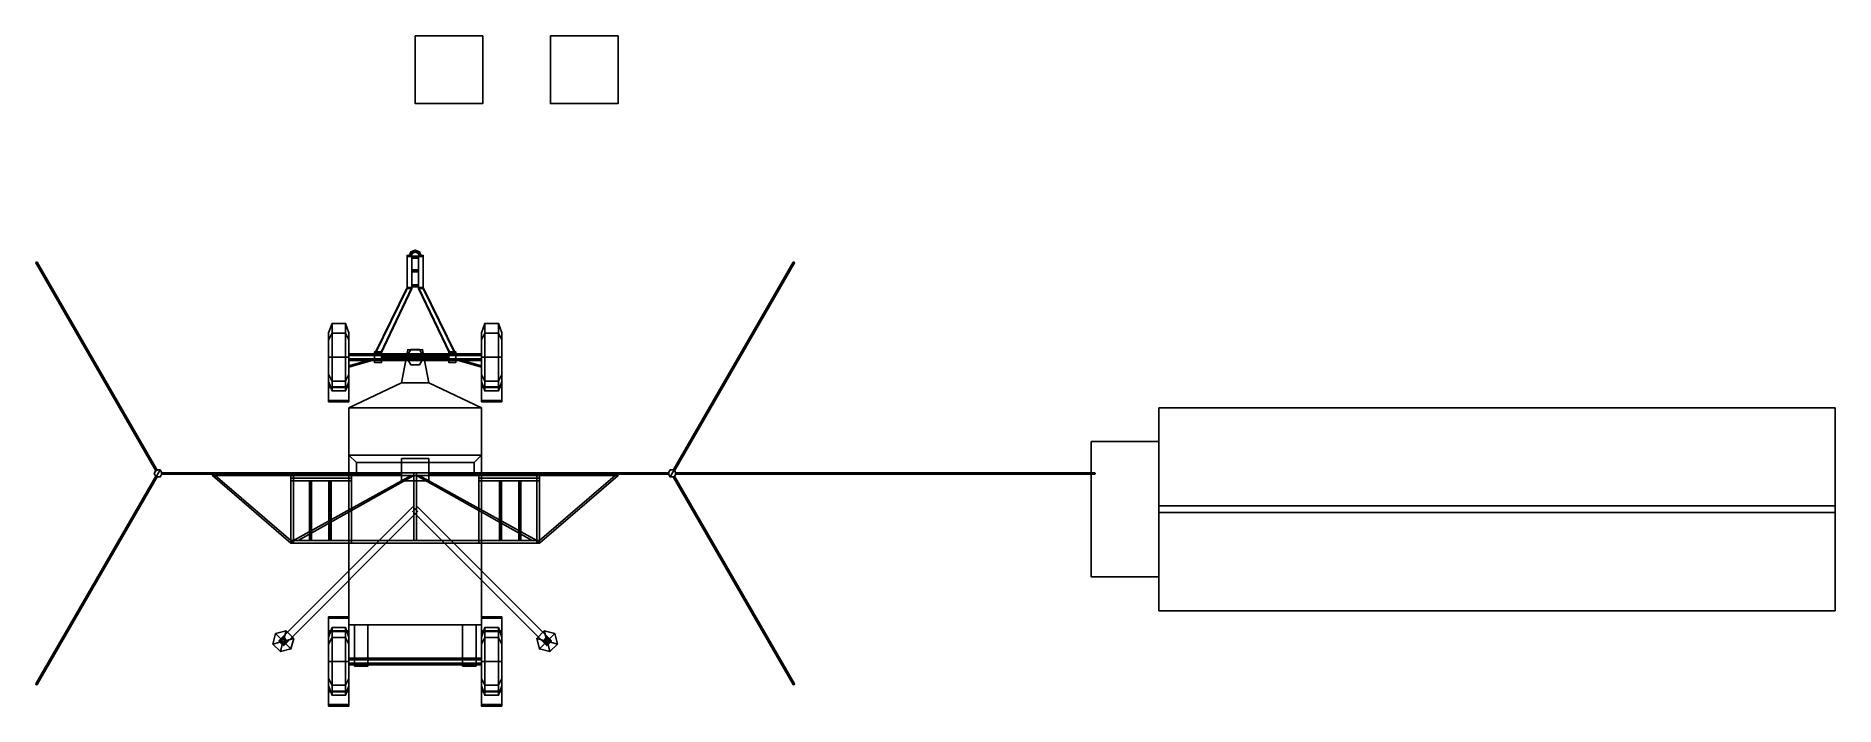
# Model space of a CAD drawing. Header units: millimetres. Extents: x -5.6 to 21, y -2.9 to 7.
import ezdxf

# ---------------------------------------------------------------- set-up
doc = ezdxf.new("R2010")
doc.units = ezdxf.units.MM
doc.layers.add('radar', color=5, linetype='Continuous')
doc.layers.add('wheels', color=2, linetype='Continuous')

msp = doc.modelspace()

# ---------------------------------------------------------------- linework, layer by layer
for points in [[(1, 7, 1), (1, 7), (0, 7), (0, 7, 1)], [(1, 7), (1, 6), (0, 6), (0, 7)], [(0, 7), (0, 6), (0, 6, 1), (0, 7, 1)], [(0, 7, 1), (0, 6, 1), (1, 6, 1), (1, 7, 1)], [(1, 6, 1), (1, 6), (1, 7), (1, 7, 1)], [(3, 7), (3, 6), (2, 6), (2, 7)], [(2, 7), (2, 6), (3, 6), (3, 7)], [(0, 6, 1), (0, 6), (1, 6), (1, 6, 1)], [(-0.12, 3.755, 0.128), (-0.12, 3.282, 0.255), (-0.05, 3.282, 0.255), (-0.05, 3.755, 0.128)], [(-0.05, 3.755, 0.128), (-0.05, 3.739, 0.07), (-0.12, 3.739, 0.07), (-0.12, 3.755, 0.128)], [(-0.12, 3.739, 0.07), (-0.12, 3.266, 0.197), (-0.12, 3.282, 0.255), (-0.12, 3.755, 0.128)], [(-0.05, 3.739, 0.07), (-0.05, 3.266, 0.197), (-0.12, 3.266, 0.197), (-0.12, 3.739, 0.07)], [(-0.09, 3.747, 0.099), (-0.075, 3.751, 0.113), (-0.053, 3.802, 0.1), (-0.064, 3.809, 0.082)], [(-0.075, 3.743, 0.084), (-0.09, 3.747, 0.099), (-0.064, 3.809, 0.082), (-0.053, 3.795, 0.071)], [(-0.075, 3.751, 0.113), (-0.06, 3.747, 0.099), (-0.042, 3.788, 0.088), (-0.053, 3.802, 0.1)], [(-0.06, 3.747, 0.099), (-0.075, 3.743, 0.084), (-0.053, 3.795, 0.071), (-0.042, 3.788, 0.088)], [(-0.064, 3.809, 0.082), (-0.053, 3.802, 0.1), (0, 3.824, 0.094), (0, 3.834, 0.076)], [(-0.053, 3.795, 0.071), (-0.064, 3.809, 0.082), (0, 3.834, 0.076), (0, 3.816, 0.065)], [(-0.053, 3.802, 0.1), (-0.042, 3.788, 0.088), (0, 3.805, 0.083), (0, 3.824, 0.094)], [(-0.042, 3.788, 0.088), (-0.053, 3.795, 0.071), (0, 3.816, 0.065), (0, 3.805, 0.083)], [(-0.05, 3.282, 0.255), (-0.05, 3.266, 0.197), (-0.05, 3.739, 0.07), (-0.05, 3.755, 0.128)], [(0.05, 3.732, 0.118), (0.05, 3.742, 0.1), (-0.05, 3.742, 0.1), (-0.05, 3.732, 0.118)], [(0.05, 3.742, 0.1), (0.05, 3.724, 0.09), (-0.05, 3.724, 0.09), (-0.05, 3.742, 0.1)], [(0.05, 3.713, 0.108), (0.05, 3.732, 0.118), (-0.05, 3.732, 0.118), (-0.05, 3.713, 0.108)], [(0, 3.834, 0.076), (0, 3.824, 0.094), (0.053, 3.802, 0.1), (0.064, 3.809, 0.082)], [(0, 3.816, 0.065), (0, 3.834, 0.076), (0.064, 3.809, 0.082), (0.053, 3.795, 0.071)], [(0, 3.824, 0.094), (0, 3.805, 0.083), (0.042, 3.788, 0.088), (0.053, 3.802, 0.1)], [(0, 3.805, 0.083), (0, 3.816, 0.065), (0.053, 3.795, 0.071), (0.042, 3.788, 0.088)], [(0.053, 3.802, 0.1), (0.042, 3.788, 0.088), (0.06, 3.747, 0.099), (0.075, 3.751, 0.113)], [(0.042, 3.788, 0.088), (0.053, 3.795, 0.071), (0.075, 3.743, 0.084), (0.06, 3.747, 0.099)], [(0.05, 3.755, 0.128), (0.05, 3.282, 0.255), (0.12, 3.282, 0.255), (0.12, 3.755, 0.128)], [(0.12, 3.755, 0.128), (0.12, 3.739, 0.07), (0.05, 3.739, 0.07), (0.05, 3.755, 0.128)], [(0.05, 3.739, 0.07), (0.05, 3.266, 0.197), (0.05, 3.282, 0.255), (0.05, 3.755, 0.128)], [(0.12, 3.739, 0.07), (0.12, 3.266, 0.197), (0.05, 3.266, 0.197), (0.05, 3.739, 0.07)], [(0.064, 3.809, 0.082), (0.053, 3.802, 0.1), (0.075, 3.751, 0.113), (0.09, 3.747, 0.099)], [(0.053, 3.795, 0.071), (0.064, 3.809, 0.082), (0.09, 3.747, 0.099), (0.075, 3.743, 0.084)], [(0.12, 3.282, 0.255), (0.12, 3.266, 0.197), (0.12, 3.739, 0.07), (0.12, 3.755, 0.128)], [(-3.834, 0.568, 5.49), (-3.825, 0.573, 5.5), (-5.605, 3.656), (-5.609, 3.643)], [(-3.825, 0.573, 5.48), (-3.834, 0.568, 5.49), (-5.609, 3.643), (-5.595, 3.639)], [(-3.825, 0.573, 5.5), (-3.816, 0.578, 5.49), (-5.591, 3.653), (-5.605, 3.656)], [(-3.816, 0.578, 5.49), (-3.825, 0.573, 5.48), (-5.595, 3.639), (-5.591, 3.653)], [(0.05, 3.724, 0.09), (0.05, 3.713, 0.108), (-0.05, 3.713, 0.108), (-0.05, 3.724, 0.09)], [(0.05, 3.529, 0.173), (0.05, 3.54, 0.154), (-0.05, 3.54, 0.154), (-0.05, 3.529, 0.173)], [(0.05, 3.54, 0.154), (0.05, 3.521, 0.144), (-0.05, 3.521, 0.144), (-0.05, 3.54, 0.154)], [(0.05, 3.511, 0.162), (0.05, 3.529, 0.173), (-0.05, 3.529, 0.173), (-0.05, 3.511, 0.162)], [(0.05, 3.521, 0.144), (0.05, 3.511, 0.162), (-0.05, 3.511, 0.162), (-0.05, 3.521, 0.144)], [(3.816, 0.578, 5.49), (3.825, 0.573, 5.5), (5.605, 3.656), (5.591, 3.653)], [(3.825, 0.573, 5.48), (3.816, 0.578, 5.49), (5.591, 3.653), (5.595, 3.639)], [(3.825, 0.573, 5.5), (3.834, 0.568, 5.49), (5.609, 3.643), (5.605, 3.656)], [(3.834, 0.568, 5.49), (3.825, 0.573, 5.48), (5.595, 3.639), (5.609, 3.643)], [(-0.12, 3.266, 0.197), (-0.59, 2.3, 0.455), (-0.59, 2.316, 0.513), (-0.12, 3.282, 0.255)], [(-0.12, 3.282, 0.255), (-0.59, 2.316, 0.513), (-0.51, 2.316, 0.513), (-0.05, 3.282, 0.255)], [(-0.05, 3.266, 0.197), (-0.51, 2.3, 0.455), (-0.59, 2.3, 0.455), (-0.12, 3.266, 0.197)], [(-0.51, 2.316, 0.513), (-0.51, 2.3, 0.455), (-0.05, 3.266, 0.197), (-0.05, 3.282, 0.255)], [(0.05, 3.307, 0.232), (0.05, 3.317, 0.214), (-0.05, 3.317, 0.214), (-0.05, 3.307, 0.232)], [(0.05, 3.317, 0.214), (0.05, 3.299, 0.203), (-0.05, 3.299, 0.203), (-0.05, 3.317, 0.214)], [(0.05, 3.288, 0.222), (0.05, 3.307, 0.232), (-0.05, 3.307, 0.232), (-0.05, 3.288, 0.222)], [(0.05, 3.299, 0.203), (0.05, 3.288, 0.222), (-0.05, 3.288, 0.222), (-0.05, 3.299, 0.203)], [(0.05, 3.266, 0.197), (0.51, 2.3, 0.455), (0.51, 2.316, 0.513), (0.05, 3.282, 0.255)], [(0.05, 3.282, 0.255), (0.51, 2.316, 0.513), (0.59, 2.316, 0.513), (0.12, 3.282, 0.255)], [(0.12, 3.266, 0.197), (0.59, 2.3, 0.455), (0.51, 2.3, 0.455), (0.05, 3.266, 0.197)], [(0.59, 2.316, 0.513), (0.59, 2.3, 0.455), (0.12, 3.266, 0.197), (0.12, 3.282, 0.255)], [(-0.98, 2.25, 1.05), (-0.98, 1.81, 0.93), (-1.28, 1.81, 0.93), (-1.28, 2.25, 1.05)], [(-1.28, 2.25, 1.05), (-1.28, 1.81, 0.93), (-1.28, 1.8, 0.95), (-1.28, 2.25, 1.07)], [(-1.28, 2.25, 1.07), (-1.28, 1.8, 0.95), (-0.98, 1.8, 0.95), (-0.98, 2.25, 1.07)], [(-0.98, 2.25, 1.07), (-0.98, 2.25, 1.05), (-1.28, 2.25, 1.05), (-1.28, 2.25, 1.07)], [(-0.98, 1.8, 0.95), (-0.98, 1.81, 0.93), (-0.98, 2.25, 1.05), (-0.98, 2.25, 1.07)], [(-0.6, 2.219, 0.616), (-0.6, 2.231, 0.609), (-0.98, 2.12, 1.024), (-0.98, 2.108, 1.031)], [(-0.6, 2.231, 0.609), (-0.6, 2.224, 0.597), (-0.98, 2.113, 1.012), (-0.98, 2.12, 1.024)], [(-0.6, 2.224, 0.597), (-0.6, 2.212, 0.604), (-0.98, 2.101, 1.019), (-0.98, 2.113, 1.012)], [(-0.6, 2.212, 0.604), (-0.6, 2.219, 0.616), (-0.98, 2.108, 1.031), (-0.98, 2.101, 1.019)], [(-0.5, 2.29, 0.569), (-0.5, 2.33, 0.5), (-0.6, 2.33, 0.5), (-0.6, 2.29, 0.569)], [(-0.5, 2.33, 0.5), (-0.5, 2.29, 0.431), (-0.6, 2.29, 0.431), (-0.6, 2.33, 0.5)], [(-0.6, 2.21, 0.569), (-0.6, 2.29, 0.569), (-0.6, 2.33, 0.5), (-0.6, 2.17, 0.5)], [(-0.6, 2.17, 0.5), (-0.6, 2.33, 0.5), (-0.6, 2.29, 0.431), (-0.6, 2.21, 0.431)], [(-0.5, 2.29, 0.431), (-0.5, 2.21, 0.431), (-0.6, 2.21, 0.431), (-0.6, 2.29, 0.431)], [(-0.5, 2.29, 0.65), (-0.5, 2.29, 0.569), (-0.6, 2.29, 0.569), (-0.6, 2.29, 0.65)], [(-0.6, 2.29, 0.569), (-0.6, 2.21, 0.569), (-0.6, 2.21, 0.65), (-0.6, 2.29, 0.65)], [(-0.6, 2.29, 0.65), (-0.6, 2.21, 0.65), (-0.5, 2.21, 0.65), (-0.5, 2.29, 0.65)], [(-0.5, 2.17, 0.5), (-0.5, 2.21, 0.569), (-0.6, 2.21, 0.569), (-0.6, 2.17, 0.5)], [(-0.5, 2.21, 0.431), (-0.5, 2.17, 0.5), (-0.6, 2.17, 0.5), (-0.6, 2.21, 0.431)], [(-0.6, 2.21, 0.65), (-0.6, 2.21, 0.569), (-0.5, 2.21, 0.569), (-0.5, 2.21, 0.65)], [(-0.5, 2.17, 0.5), (-0.5, 2.33, 0.5), (-0.5, 2.29, 0.569), (-0.5, 2.21, 0.569)], [(-0.5, 2.21, 0.431), (-0.5, 2.29, 0.431), (-0.5, 2.33, 0.5), (-0.5, 2.17, 0.5)], [(-0.5, 2.21, 0.65), (-0.5, 2.21, 0.569), (-0.5, 2.29, 0.569), (-0.5, 2.29, 0.65)], [(0.5, 2.25, 0.64), (0.5, 2.28, 0.61), (-0.5, 2.28, 0.61), (-0.5, 2.25, 0.64)], [(0.5, 2.28, 0.61), (0.5, 2.25, 0.58), (-0.5, 2.25, 0.58), (-0.5, 2.28, 0.61)], [(0.5, 2.22, 0.61), (0.5, 2.25, 0.64), (-0.5, 2.25, 0.64), (-0.5, 2.22, 0.61)], [(0.5, 2.25, 0.58), (0.5, 2.22, 0.61), (-0.5, 2.22, 0.61), (-0.5, 2.25, 0.58)], [(-0.11, 2.36, 0.61), (-0.2, 1.87, 0.61), (-0.2, 1.87, 0.71), (-0.11, 2.36, 0.71)], [(0.11, 2.36, 0.61), (0.2, 1.87, 0.61), (-0.2, 1.87, 0.61), (-0.11, 2.36, 0.61)], [(-0.11, 2.36, 0.71), (-0.2, 1.87, 0.71), (0.2, 1.87, 0.71), (0.11, 2.36, 0.71)], [(-0.065, 2.363, 0.41), (-0.13, 2.25, 0.41), (-0.13, 2.25, 0.61), (-0.065, 2.363, 0.61)], [(0.13, 2.25, 0.41), (-0.13, 2.25, 0.41), (-0.065, 2.363, 0.41), (0.065, 2.363, 0.41)], [(0.065, 2.363, 0.61), (-0.065, 2.363, 0.61), (-0.13, 2.25, 0.61), (0.13, 2.25, 0.61)], [(-0.13, 2.25, 0.41), (-0.065, 2.137, 0.41), (-0.065, 2.137, 0.61), (-0.13, 2.25, 0.61)], [(0.065, 2.137, 0.41), (-0.065, 2.137, 0.41), (-0.13, 2.25, 0.41), (0.13, 2.25, 0.41)], [(0.13, 2.25, 0.61), (-0.13, 2.25, 0.61), (-0.065, 2.137, 0.61), (0.065, 2.137, 0.61)], [(0.11, 2.36, 0.71), (0.11, 2.36, 0.61), (-0.11, 2.36, 0.61), (-0.11, 2.36, 0.71)], [(0.065, 2.363, 0.41), (-0.065, 2.363, 0.41), (-0.065, 2.363, 0.61), (0.065, 2.363, 0.61)], [(-0.065, 2.137, 0.41), (0.065, 2.137, 0.41), (0.065, 2.137, 0.61), (-0.065, 2.137, 0.61)], [(0.13, 2.25, 0.41), (0.065, 2.363, 0.41), (0.065, 2.363, 0.61), (0.13, 2.25, 0.61)], [(0.065, 2.137, 0.41), (0.13, 2.25, 0.41), (0.13, 2.25, 0.61), (0.065, 2.137, 0.61)], [(0.2, 1.87, 0.71), (0.2, 1.87, 0.61), (0.11, 2.36, 0.61), (0.11, 2.36, 0.71)], [(0.5, 2.21, 0.569), (0.5, 2.29, 0.569), (0.5, 2.33, 0.5), (0.5, 2.17, 0.5)], [(0.6, 2.29, 0.569), (0.6, 2.33, 0.5), (0.5, 2.33, 0.5), (0.5, 2.29, 0.569)], [(0.5, 2.17, 0.5), (0.5, 2.33, 0.5), (0.5, 2.29, 0.431), (0.5, 2.21, 0.431)], [(0.6, 2.33, 0.5), (0.6, 2.29, 0.431), (0.5, 2.29, 0.431), (0.5, 2.33, 0.5)], [(0.6, 2.29, 0.431), (0.6, 2.21, 0.431), (0.5, 2.21, 0.431), (0.5, 2.29, 0.431)], [(0.6, 2.29, 0.65), (0.6, 2.29, 0.569), (0.5, 2.29, 0.569), (0.5, 2.29, 0.65)], [(0.5, 2.29, 0.569), (0.5, 2.21, 0.569), (0.5, 2.21, 0.65), (0.5, 2.29, 0.65)], [(0.5, 2.29, 0.65), (0.5, 2.21, 0.65), (0.6, 2.21, 0.65), (0.6, 2.29, 0.65)], [(0.6, 2.17, 0.5), (0.6, 2.21, 0.569), (0.5, 2.21, 0.569), (0.5, 2.17, 0.5)], [(0.6, 2.21, 0.431), (0.6, 2.17, 0.5), (0.5, 2.17, 0.5), (0.5, 2.21, 0.431)], [(0.5, 2.21, 0.65), (0.5, 2.21, 0.569), (0.6, 2.21, 0.569), (0.6, 2.21, 0.65)], [(0.6, 2.17, 0.5), (0.6, 2.33, 0.5), (0.6, 2.29, 0.569), (0.6, 2.21, 0.569)], [(0.6, 2.21, 0.431), (0.6, 2.29, 0.431), (0.6, 2.33, 0.5), (0.6, 2.17, 0.5)], [(0.6, 2.21, 0.65), (0.6, 2.21, 0.569), (0.6, 2.29, 0.569), (0.6, 2.29, 0.65)], [(0.6, 2.224, 0.597), (0.6, 2.231, 0.609), (0.98, 2.12, 1.024), (0.98, 2.113, 1.012)], [(0.6, 2.231, 0.609), (0.6, 2.219, 0.616), (0.98, 2.108, 1.031), (0.98, 2.12, 1.024)], [(0.6, 2.212, 0.604), (0.6, 2.224, 0.597), (0.98, 2.113, 1.012), (0.98, 2.101, 1.019)], [(0.6, 2.219, 0.616), (0.6, 2.212, 0.604), (0.98, 2.101, 1.019), (0.98, 2.108, 1.031)], [(0.98, 2.25, 1.07), (0.98, 1.8, 0.95), (1.28, 1.8, 0.95), (1.28, 2.25, 1.07)], [(0.98, 2.25, 1.05), (0.98, 1.81, 0.93), (0.98, 1.8, 0.95), (0.98, 2.25, 1.07)], [(1.28, 2.25, 1.07), (1.28, 2.25, 1.05), (0.98, 2.25, 1.05), (0.98, 2.25, 1.07)], [(1.28, 2.25, 1.05), (1.28, 1.81, 0.93), (0.98, 1.81, 0.93), (0.98, 2.25, 1.05)], [(1.28, 1.8, 0.95), (1.28, 1.81, 0.93), (1.28, 2.25, 1.05), (1.28, 2.25, 1.07)], [(-0.2, 1.87, 0.61), (-0.98, 1.5, 0.45), (-0.98, 1.5, 0.55), (-0.2, 1.87, 0.71)], [(0.2, 1.87, 0.61), (0.98, 1.5, 0.45), (-0.98, 1.5, 0.45), (-0.2, 1.87, 0.61)], [(-0.2, 1.87, 0.71), (-0.98, 1.5, 0.55), (0.98, 1.5, 0.55), (0.2, 1.87, 0.71)], [(0.98, 1.5, 0.55), (0.98, 1.5, 0.45), (0.2, 1.87, 0.61), (0.2, 1.87, 0.71)], [(-0.98, 1.81, 0.93), (-0.98, 1.61, 0.5), (-1.28, 1.61, 0.5), (-1.28, 1.81, 0.93)], [(-1.28, 1.81, 0.93), (-1.28, 1.61, 0.5), (-1.28, 1.59, 0.5), (-1.28, 1.8, 0.95)], [(-1.28, 1.8, 0.95), (-1.28, 1.59, 0.5), (-0.98, 1.59, 0.5), (-0.98, 1.8, 0.95)], [(-1.28, 1.61, 0.5), (-1.28, 1.61, 0.23), (-1.28, 1.59, 0.23), (-1.28, 1.59, 0.5)], [(-0.98, 1.61, 0.5), (-0.98, 1.61, 0.23), (-1.28, 1.61, 0.23), (-1.28, 1.61, 0.5)], [(-1.28, 1.59, 0.23), (-1.28, 1.61, 0.23), (-0.98, 1.61, 0.23), (-0.98, 1.59, 0.23)], [(-0.98, 1.59, 0.5), (-0.98, 1.61, 0.5), (-0.98, 1.81, 0.93), (-0.98, 1.8, 0.95)], [(-0.98, 1.59, 0.23), (-0.98, 1.61, 0.23), (-0.98, 1.61, 0.5), (-0.98, 1.59, 0.5)], [(0.98, 1.81, 0.93), (0.98, 1.61, 0.5), (0.98, 1.59, 0.5), (0.98, 1.8, 0.95)], [(1.28, 1.81, 0.93), (1.28, 1.61, 0.5), (0.98, 1.61, 0.5), (0.98, 1.81, 0.93)], [(0.98, 1.8, 0.95), (0.98, 1.59, 0.5), (1.28, 1.59, 0.5), (1.28, 1.8, 0.95)], [(0.98, 1.61, 0.5), (0.98, 1.61, 0.23), (0.98, 1.59, 0.23), (0.98, 1.59, 0.5)], [(1.28, 1.61, 0.5), (1.28, 1.61, 0.23), (0.98, 1.61, 0.23), (0.98, 1.61, 0.5)], [(0.98, 1.59, 0.23), (0.98, 1.61, 0.23), (1.28, 1.61, 0.23), (1.28, 1.59, 0.23)], [(1.28, 1.59, 0.5), (1.28, 1.61, 0.5), (1.28, 1.81, 0.93), (1.28, 1.8, 0.95)], [(1.28, 1.59, 0.23), (1.28, 1.61, 0.23), (1.28, 1.61, 0.5), (1.28, 1.59, 0.5)], [(-1.28, 1.59, 0.5), (-1.28, 1.59, 0.23), (-0.98, 1.59, 0.23), (-0.98, 1.59, 0.5)], [(-0.98, 1.5, 0.45), (-0.98, -1.71, 0.45), (-0.98, -1.71, 0.55), (-0.98, 1.5, 0.55)], [(-0.98, 1.5, 0.55), (-0.98, -1.71, 0.55), (0.98, -1.71, 0.55), (0.98, 1.5, 0.55)], [(0.98, 1.5, 0.45), (0.98, -1.71, 0.45), (-0.98, -1.71, 0.45), (-0.98, 1.5, 0.45)], [(0.98, 1.59, 0.5), (0.98, 1.59, 0.23), (1.28, 1.59, 0.23), (1.28, 1.59, 0.5)], [(0.98, -1.71, 0.55), (0.98, -1.71, 0.45), (0.98, 1.5, 0.45), (0.98, 1.5, 0.55)], [(11, 1.5), (11, -1.5), (11, -1.5, 2.5), (11, 1.5, 2.5)], [(21, 1.5, 2.5), (21, 1.5), (11, 1.5), (11, 1.5, 2.5)], [(21, 0.05, 3.5), (21, 1.5, 2.5), (11, 1.5, 2.5), (11, 0.05, 3.5)], [(11, 1.5, 2.5), (11, -1.5, 2.5), (11, -0.05, 3.5), (11, 0.05, 3.5)], [(21, -1.5, 2.5), (21, -1.5), (21, 1.5), (21, 1.5, 2.5)], [(21, -0.05, 3.5), (21, -1.5, 2.5), (21, 1.5, 2.5), (21, 0.05, 3.5)], [(0.98, 0.8, 1), (0.98, 0.8, 0.71), (-0.98, 0.8, 0.71), (-0.98, 0.8, 1)], [(0.98, 0.8, 0.71), (0.87, 0.69, 0.71), (-0.87, 0.69, 0.71), (-0.98, 0.8, 0.71)], [(-0.98, 0.8, 1), (-0.87, 0.69, 1), (0.87, 0.69, 1), (0.98, 0.8, 1)], [(-0.98, 0.8, 0.71), (-0.87, 0.69, 0.71), (-0.87, 0.5, 0.71), (-0.98, 0.5, 0.71)], [(-0.98, 0.5, 1), (-0.87, 0.5, 1), (-0.87, 0.69, 1), (-0.98, 0.8, 1)], [(-0.98, 0.8, 1), (-0.98, 0.8, 0.71), (-0.98, 0.5, 0.71), (-0.98, 0.5, 1)], [(0.87, 0.69, 0.71), (0.98, 0.8, 0.71), (0.98, 0.5, 0.71), (0.87, 0.5, 0.71)], [(0.87, 0.5, 1), (0.98, 0.5, 1), (0.98, 0.8, 1), (0.87, 0.69, 1)], [(0.98, 0.5, 1), (0.98, 0.5, 0.71), (0.98, 0.8, 0.71), (0.98, 0.8, 1)], [(11, 1, 2), (11, 1), (10, 1), (10, 1, 2)], [(10, 1), (10, -1), (10, -1, 2), (10, 1, 2)], [(10, 1, 2), (10, -1, 2), (11, -1, 2), (11, 1, 2)], [(-3.83, 0.582), (-3.86, 0.53), (-3.86, 0.53, 5.5), (-3.83, 0.582, 5.5)], [(-3.83, 0.478, 5.5), (-3.77, 0.582, 5.5), (-3.83, 0.582, 5.5), (-3.86, 0.53, 5.5)], [(-3.77, 0.582), (-3.83, 0.582), (-3.83, 0.582, 5.5), (-3.77, 0.582, 5.5)], [(-3.77, 0.478, 5.5), (-3.74, 0.53, 5.5), (-3.77, 0.582, 5.5), (-3.83, 0.478, 5.5)], [(-3.74, 0.53), (-3.77, 0.582), (-3.77, 0.582, 5.5), (-3.74, 0.53, 5.5)], [(-3.75, 0.53, 5.48), (-3.75, 0.54, 5.49), (-0.2, 0.54, 4.98), (-0.2, 0.53, 4.97)], [(-3.75, 0.54, 5.49), (-3.75, 0.53, 5.5), (-0.2, 0.53, 4.99), (-0.2, 0.54, 4.98)], [(-0.87, 0.69, 1), (-0.87, 0.69, 0.71), (0.87, 0.69, 0.71), (0.87, 0.69, 1)], [(-0.87, 0.5, 1), (-0.87, 0.5, 0.71), (-0.87, 0.69, 0.71), (-0.87, 0.69, 1)], [(-0.2, 0.75, 4.56), (-0.2, 0.42, 4.56), (-0.2, 0.42, 5), (-0.2, 0.75, 5)], [(-0.2, 0.75, 5), (-0.2, 0.42, 5), (0.2, 0.42, 5), (0.2, 0.75, 5)], [(0.2, 0.75, 5), (0.2, 0.75, 4.56), (-0.2, 0.75, 4.56), (-0.2, 0.75, 5)], [(0.2, 0.75, 4.56), (0.2, 0.42, 4.56), (-0.2, 0.42, 4.56), (-0.2, 0.75, 4.56)], [(0.2, 0.42, 5), (0.2, 0.42, 4.56), (0.2, 0.75, 4.56), (0.2, 0.75, 5)], [(3.75, 0.53, 5.5), (3.75, 0.54, 5.49), (0.2, 0.54, 4.98), (0.2, 0.53, 4.99)], [(3.75, 0.54, 5.49), (3.75, 0.53, 5.48), (0.2, 0.53, 4.97), (0.2, 0.54, 4.98)], [(0.87, 0.69, 1), (0.87, 0.69, 0.71), (0.87, 0.5, 0.71), (0.87, 0.5, 1)], [(3.77, 0.582), (3.74, 0.53), (3.74, 0.53, 5.5), (3.77, 0.582, 5.5)], [(3.77, 0.582, 5.5), (3.74, 0.53, 5.5), (3.77, 0.478, 5.5), (3.83, 0.582, 5.5)], [(3.83, 0.582), (3.77, 0.582), (3.77, 0.582, 5.5), (3.83, 0.582, 5.5)], [(3.83, 0.582, 5.5), (3.77, 0.478, 5.5), (3.83, 0.478, 5.5), (3.86, 0.53, 5.5)], [(3.86, 0.53), (3.83, 0.582), (3.83, 0.582, 5.5), (3.86, 0.53, 5.5)], [(3.85, 0.53, 5.48), (3.85, 0.54, 5.49), (10.05, 0.54, 2.1), (10.04, 0.53, 2.09)], [(3.85, 0.54, 5.49), (3.85, 0.53, 5.5), (10.06, 0.53, 2.11), (10.05, 0.54, 2.1)], [(10.05, 0.54, 2), (10.04, 0.53, 2), (10.04, 0.53, 2.09), (10.05, 0.54, 2.1)], [(10.06, 0.53, 2), (10.05, 0.54, 2), (10.05, 0.54, 2.1), (10.06, 0.53, 2.11)], [(-3.825, 0.487, 5.5), (-3.834, 0.492, 5.49), (-5.609, -2.583), (-5.605, -2.596)], [(-3.834, 0.492, 5.49), (-3.825, 0.487, 5.48), (-5.595, -2.579), (-5.609, -2.583)], [(-3.816, 0.482, 5.49), (-3.825, 0.487, 5.5), (-5.605, -2.596), (-5.591, -2.593)], [(-3.825, 0.487, 5.48), (-3.816, 0.482, 5.49), (-5.591, -2.593), (-5.595, -2.579)], [(-3.86, 0.53), (-3.83, 0.478), (-3.83, 0.478, 5.5), (-3.86, 0.53, 5.5)], [(-3.83, 0.478), (-3.77, 0.478), (-3.77, 0.478, 5.5), (-3.83, 0.478, 5.5)], [(-3.77, 0.478), (-3.74, 0.53), (-3.74, 0.53, 5.5), (-3.77, 0.478, 5.5)], [(-3.75, 0.52, 5.49), (-3.75, 0.53, 5.48), (-0.2, 0.53, 4.97), (-0.2, 0.52, 4.98)], [(-3.75, 0.53, 5.5), (-3.75, 0.52, 5.49), (-0.2, 0.52, 4.98), (-0.2, 0.53, 4.99)], [(-0.2, 0.42, 5), (-0.2, 0.42, 4.56), (0.2, 0.42, 4.56), (0.2, 0.42, 5)], [(3.75, 0.52, 5.49), (3.75, 0.53, 5.5), (0.2, 0.53, 4.99), (0.2, 0.52, 4.98)], [(3.75, 0.53, 5.48), (3.75, 0.52, 5.49), (0.2, 0.52, 4.98), (0.2, 0.53, 4.97)], [(3.74, 0.53), (3.77, 0.478), (3.77, 0.478, 5.5), (3.74, 0.53, 5.5)], [(3.77, 0.478), (3.83, 0.478), (3.83, 0.478, 5.5), (3.77, 0.478, 5.5)], [(3.825, 0.487, 5.5), (3.816, 0.482, 5.49), (5.591, -2.593), (5.605, -2.596)], [(3.816, 0.482, 5.49), (3.825, 0.487, 5.48), (5.595, -2.579), (5.591, -2.593)], [(3.834, 0.492, 5.49), (3.825, 0.487, 5.5), (5.605, -2.596), (5.609, -2.583)], [(3.825, 0.487, 5.48), (3.834, 0.492, 5.49), (5.609, -2.583), (5.595, -2.579)], [(3.83, 0.478), (3.86, 0.53), (3.86, 0.53, 5.5), (3.83, 0.478, 5.5)], [(3.85, 0.52, 5.49), (3.85, 0.53, 5.48), (10.04, 0.53, 2.09), (10.05, 0.52, 2.1)], [(3.85, 0.53, 5.5), (3.85, 0.52, 5.49), (10.05, 0.52, 2.1), (10.06, 0.53, 2.11)], [(10.04, 0.53, 2), (10.05, 0.52, 2), (10.05, 0.52, 2.1), (10.04, 0.53, 2.09)], [(10.05, 0.52, 2), (10.06, 0.53, 2), (10.06, 0.53, 2.11), (10.05, 0.52, 2.1)], [(-0.035, 0.035, 0.4), (-2.015, -1.945, 0.4), (-2.015, -1.945, 0.45), (-0.035, 0.035, 0.45)], [(0.035, -0.035, 0.4), (-1.945, -2.015, 0.4), (-2.015, -1.945, 0.4), (-0.035, 0.035, 0.4)], [(-0.035, 0.035, 0.45), (-2.015, -1.945, 0.45), (-1.945, -2.015, 0.45), (0.035, -0.035, 0.45)], [(0.035, 0.035, 0.4), (2.015, -1.945, 0.4), (1.945, -2.015, 0.4), (-0.035, -0.035, 0.4)], [(-0.035, -0.035, 0.45), (1.945, -2.015, 0.45), (2.015, -1.945, 0.45), (0.035, 0.035, 0.45)], [(2.015, -1.945, 0.45), (2.015, -1.945, 0.4), (0.035, 0.035, 0.4), (0.035, 0.035, 0.45)], [(11, 0.05, 3.5), (11, -0.05, 3.5), (21, -0.05, 3.5), (21, 0.05, 3.5)], [(-1.945, -2.015, 0.45), (-1.945, -2.015, 0.4), (0.035, -0.035, 0.4), (0.035, -0.035, 0.45)], [(-0.035, -0.035, 0.4), (1.945, -2.015, 0.4), (1.945, -2.015, 0.45), (-0.035, -0.035, 0.45)], [(11, -0.05, 3.5), (11, -1.5, 2.5), (21, -1.5, 2.5), (21, -0.05, 3.5)], [(10, -1, 2), (10, -1), (11, -1), (11, -1, 2)], [(-0.98, -1.8, 0.95), (-0.98, -1.59, 0.5), (-1.28, -1.59, 0.5), (-1.28, -1.8, 0.95)], [(-1.28, -1.59, 0.5), (-1.28, -1.61, 0.5), (-1.28, -1.81, 0.93), (-1.28, -1.8, 0.95)], [(-1.28, -1.61, 0.5), (-1.28, -1.59, 0.5), (-0.98, -1.59, 0.5), (-0.98, -1.61, 0.5)], [(-0.98, -1.81, 0.93), (-0.98, -1.61, 0.5), (-0.98, -1.59, 0.5), (-0.98, -1.8, 0.95)], [(0.98, -1.59, 0.5), (0.98, -1.61, 0.5), (0.98, -1.81, 0.93), (0.98, -1.8, 0.95)], [(1.28, -1.8, 0.95), (1.28, -1.59, 0.5), (0.98, -1.59, 0.5), (0.98, -1.8, 0.95)], [(0.98, -1.61, 0.5), (0.98, -1.59, 0.5), (1.28, -1.59, 0.5), (1.28, -1.61, 0.5)], [(1.28, -1.81, 0.93), (1.28, -1.61, 0.5), (1.28, -1.59, 0.5), (1.28, -1.8, 0.95)], [(11, -1.5, 2.5), (11, -1.5), (21, -1.5), (21, -1.5, 2.5)], [(-2.065, -1.838), (-2.106, -1.993), (-2, -1.965, 0.05), (-1.987, -1.916, 0.05)], [(-1.91, -1.797), (-2.065, -1.838), (-1.987, -1.916, 0.05), (-1.939, -1.903, 0.05)], [(-1.797, -1.91), (-1.91, -1.797), (-1.939, -1.903, 0.05), (-1.903, -1.939, 0.05)], [(-1.28, -1.81, 0.93), (-1.28, -1.61, 0.5), (-0.98, -1.61, 0.5), (-0.98, -1.81, 0.93)], [(-0.98, -2.25, 1.07), (-0.98, -1.8, 0.95), (-1.28, -1.8, 0.95), (-1.28, -2.25, 1.07)], [(-1.28, -1.8, 0.95), (-1.28, -1.81, 0.93), (-1.28, -2.25, 1.05), (-1.28, -2.25, 1.07)], [(-1.28, -2.25, 1.05), (-1.28, -1.81, 0.93), (-0.98, -1.81, 0.93), (-0.98, -2.25, 1.05)], [(-0.98, -1.71, 0.55), (-0.98, -1.71, 0.45), (0.98, -1.71, 0.45), (0.98, -1.71, 0.55)], [(-0.98, -2.25, 1.05), (-0.98, -1.81, 0.93), (-0.98, -1.8, 0.95), (-0.98, -2.25, 1.07)], [(-0.7, -1.71, 0.45), (-0.7, -2.209, 0.45), (-0.9, -2.209, 0.45), (-0.9, -1.71, 0.45)], [(-0.9, -1.71, 0.55), (-0.9, -2.209, 0.55), (-0.7, -2.209, 0.55), (-0.7, -1.71, 0.55)], [(-0.9, -1.71, 0.45), (-0.9, -2.209, 0.45), (-0.9, -2.209, 0.55), (-0.9, -1.71, 0.55)], [(-0.7, -2.209, 0.55), (-0.7, -2.209, 0.45), (-0.7, -1.71, 0.45), (-0.7, -1.71, 0.55)], [(0.7, -1.71, 0.45), (0.7, -2.209, 0.45), (0.7, -2.209, 0.55), (0.7, -1.71, 0.55)], [(0.9, -1.71, 0.45), (0.9, -2.209, 0.45), (0.7, -2.209, 0.45), (0.7, -1.71, 0.45)], [(0.7, -1.71, 0.55), (0.7, -2.209, 0.55), (0.9, -2.209, 0.55), (0.9, -1.71, 0.55)], [(0.9, -2.209, 0.55), (0.9, -2.209, 0.45), (0.9, -1.71, 0.45), (0.9, -1.71, 0.55)], [(0.98, -1.81, 0.93), (0.98, -1.61, 0.5), (1.28, -1.61, 0.5), (1.28, -1.81, 0.93)], [(0.98, -1.8, 0.95), (0.98, -1.81, 0.93), (0.98, -2.25, 1.05), (0.98, -2.25, 1.07)], [(1.28, -2.25, 1.07), (1.28, -1.8, 0.95), (0.98, -1.8, 0.95), (0.98, -2.25, 1.07)], [(0.98, -2.25, 1.05), (0.98, -1.81, 0.93), (1.28, -1.81, 0.93), (1.28, -2.25, 1.05)], [(1.28, -2.25, 1.05), (1.28, -1.81, 0.93), (1.28, -1.8, 0.95), (1.28, -2.25, 1.07)], [(1.91, -1.797), (1.797, -1.91), (1.903, -1.939, 0.05), (1.939, -1.903, 0.05)], [(2.065, -1.838), (1.91, -1.797), (1.939, -1.903, 0.05), (1.987, -1.916, 0.05)], [(2.106, -1.993), (2.065, -1.838), (1.987, -1.916, 0.05), (2, -1.965, 0.05)], [(-2.106, -1.993), (-1.993, -2.106), (-1.965, -2, 0.05), (-2, -1.965, 0.05)], [(-2.015, -1.945, 0.45), (-2.015, -1.945, 0.4), (-1.945, -2.015, 0.4), (-1.945, -2.015, 0.45)], [(-1.973, -1.93, 0.05), (-1.987, -1.916, 0.05), (-2, -1.965, 0.05), (-1.981, -1.959, 0.05)], [(-1.981, -1.959, 0.05), (-2, -1.965, 0.05), (-1.965, -2, 0.05), (-1.959, -1.981, 0.05)], [(-1.993, -2.106), (-1.838, -2.065), (-1.916, -1.987, 0.05), (-1.965, -2, 0.05)], [(-1.944, -1.923, 0.05), (-1.939, -1.903, 0.05), (-1.987, -1.916, 0.05), (-1.973, -1.93, 0.05)], [(-1.944, -1.923, 0.54), (-1.973, -1.93, 0.54), (-1.981, -1.959, 0.54), (-1.923, -1.944, 0.54)], [(-1.973, -1.93, 0.05), (-1.981, -1.959, 0.05), (-1.981, -1.959, 0.54), (-1.973, -1.93, 0.54)], [(-1.923, -1.944, 0.54), (-1.981, -1.959, 0.54), (-1.959, -1.981, 0.54), (-1.93, -1.973, 0.54)], [(-1.981, -1.959, 0.05), (-1.959, -1.981, 0.05), (-1.959, -1.981, 0.54), (-1.981, -1.959, 0.54)], [(-1.944, -1.923, 0.05), (-1.973, -1.93, 0.05), (-1.973, -1.93, 0.54), (-1.944, -1.923, 0.54)], [(-1.959, -1.981, 0.05), (-1.965, -2, 0.05), (-1.916, -1.987, 0.05), (-1.93, -1.973, 0.05)], [(-1.959, -1.981, 0.05), (-1.93, -1.973, 0.05), (-1.93, -1.973, 0.54), (-1.959, -1.981, 0.54)], [(-1.923, -1.944, 0.05), (-1.903, -1.939, 0.05), (-1.939, -1.903, 0.05), (-1.944, -1.923, 0.05)], [(-1.923, -1.944, 0.05), (-1.944, -1.923, 0.05), (-1.944, -1.923, 0.54), (-1.923, -1.944, 0.54)], [(-1.93, -1.973, 0.05), (-1.916, -1.987, 0.05), (-1.903, -1.939, 0.05), (-1.923, -1.944, 0.05)], [(-1.93, -1.973, 0.05), (-1.923, -1.944, 0.05), (-1.923, -1.944, 0.54), (-1.93, -1.973, 0.54)], [(-1.838, -2.065), (-1.797, -1.91), (-1.903, -1.939, 0.05), (-1.916, -1.987, 0.05)], [(1.797, -1.91), (1.838, -2.065), (1.916, -1.987, 0.05), (1.903, -1.939, 0.05)], [(1.838, -2.065), (1.993, -2.106), (1.965, -2, 0.05), (1.916, -1.987, 0.05)], [(1.944, -1.923, 0.05), (1.939, -1.903, 0.05), (1.903, -1.939, 0.05), (1.923, -1.944, 0.05)], [(1.923, -1.944, 0.05), (1.903, -1.939, 0.05), (1.916, -1.987, 0.05), (1.93, -1.973, 0.05)], [(1.93, -1.973, 0.05), (1.916, -1.987, 0.05), (1.965, -2, 0.05), (1.959, -1.981, 0.05)], [(1.944, -1.923, 0.05), (1.923, -1.944, 0.05), (1.923, -1.944, 0.54), (1.944, -1.923, 0.54)], [(1.923, -1.944, 0.54), (1.93, -1.973, 0.54), (1.959, -1.981, 0.54), (1.944, -1.923, 0.54)], [(1.923, -1.944, 0.05), (1.93, -1.973, 0.05), (1.93, -1.973, 0.54), (1.923, -1.944, 0.54)], [(1.93, -1.973, 0.05), (1.959, -1.981, 0.05), (1.959, -1.981, 0.54), (1.93, -1.973, 0.54)], [(1.973, -1.93, 0.05), (1.987, -1.916, 0.05), (1.939, -1.903, 0.05), (1.944, -1.923, 0.05)], [(1.973, -1.93, 0.05), (1.944, -1.923, 0.05), (1.944, -1.923, 0.54), (1.973, -1.93, 0.54)], [(1.944, -1.923, 0.54), (1.959, -1.981, 0.54), (1.981, -1.959, 0.54), (1.973, -1.93, 0.54)], [(1.945, -2.015, 0.45), (1.945, -2.015, 0.4), (2.015, -1.945, 0.4), (2.015, -1.945, 0.45)], [(1.959, -1.981, 0.05), (1.981, -1.959, 0.05), (1.981, -1.959, 0.54), (1.959, -1.981, 0.54)], [(1.959, -1.981, 0.05), (1.965, -2, 0.05), (2, -1.965, 0.05), (1.981, -1.959, 0.05)], [(1.993, -2.106), (2.106, -1.993), (2, -1.965, 0.05), (1.965, -2, 0.05)], [(1.981, -1.959, 0.05), (2, -1.965, 0.05), (1.987, -1.916, 0.05), (1.973, -1.93, 0.05)], [(1.981, -1.959, 0.05), (1.973, -1.93, 0.05), (1.973, -1.93, 0.54), (1.981, -1.959, 0.54)], [(-1.28, -2.25, 1.05), (-1.28, -2.69, 0.93), (-1.28, -2.7, 0.95), (-1.28, -2.25, 1.07)], [(-1.28, -2.25, 1.07), (-1.28, -2.7, 0.95), (-0.98, -2.7, 0.95), (-0.98, -2.25, 1.07)], [(-0.98, -2.25, 1.05), (-0.98, -2.69, 0.93), (-1.28, -2.69, 0.93), (-1.28, -2.25, 1.05)], [(-0.98, -2.7, 0.95), (-0.98, -2.69, 0.93), (-0.98, -2.25, 1.05), (-0.98, -2.25, 1.07)], [(-0.9, -2.215, 0.561), (-0.9, -2.18, 0.5), (-0.9, -2.215, 0.439), (-0.9, -2.285, 0.561)], [(-0.7, -2.215, 0.561), (-0.7, -2.209, 0.55), (-0.9, -2.209, 0.55), (-0.9, -2.215, 0.561)], [(-0.7, -2.209, 0.45), (-0.7, -2.215, 0.439), (-0.9, -2.215, 0.439), (-0.9, -2.209, 0.45)], [(-0.7, -2.285, 0.561), (-0.7, -2.215, 0.561), (-0.9, -2.215, 0.561), (-0.9, -2.285, 0.561)], [(-0.7, -2.215, 0.439), (-0.7, -2.285, 0.439), (-0.9, -2.285, 0.439), (-0.9, -2.215, 0.439)], [(-0.9, -2.285, 0.561), (-0.9, -2.215, 0.439), (-0.9, -2.285, 0.439), (-0.9, -2.32, 0.5)], [(-0.7, -2.32, 0.5), (-0.7, -2.285, 0.561), (-0.9, -2.285, 0.561), (-0.9, -2.32, 0.5)], [(-0.7, -2.285, 0.439), (-0.7, -2.32, 0.5), (-0.9, -2.32, 0.5), (-0.9, -2.285, 0.439)], [(-0.7, -2.285, 0.561), (-0.7, -2.215, 0.439), (-0.7, -2.18, 0.5), (-0.7, -2.215, 0.561)], [(-0.7, -2.32, 0.5), (-0.7, -2.285, 0.439), (-0.7, -2.215, 0.439), (-0.7, -2.285, 0.561)], [(0.7, -2.215, 0.561), (0.7, -2.18, 0.5), (0.7, -2.215, 0.439), (0.7, -2.285, 0.561)], [(0.9, -2.215, 0.561), (0.9, -2.209, 0.55), (0.7, -2.209, 0.55), (0.7, -2.215, 0.561)], [(0.9, -2.209, 0.45), (0.9, -2.215, 0.439), (0.7, -2.215, 0.439), (0.7, -2.209, 0.45)], [(0.7, -2.285, 0.561), (0.7, -2.215, 0.439), (0.7, -2.285, 0.439), (0.7, -2.32, 0.5)], [(0.9, -2.215, 0.439), (0.9, -2.285, 0.439), (0.7, -2.285, 0.439), (0.7, -2.215, 0.439)], [(0.9, -2.285, 0.561), (0.9, -2.215, 0.561), (0.7, -2.215, 0.561), (0.7, -2.285, 0.561)], [(0.9, -2.32, 0.5), (0.9, -2.285, 0.561), (0.7, -2.285, 0.561), (0.7, -2.32, 0.5)], [(0.9, -2.285, 0.439), (0.9, -2.32, 0.5), (0.7, -2.32, 0.5), (0.7, -2.285, 0.439)], [(0.9, -2.285, 0.561), (0.9, -2.215, 0.439), (0.9, -2.18, 0.5), (0.9, -2.215, 0.561)], [(0.9, -2.32, 0.5), (0.9, -2.285, 0.439), (0.9, -2.215, 0.439), (0.9, -2.285, 0.561)], [(0.98, -2.25, 1.07), (0.98, -2.7, 0.95), (1.28, -2.7, 0.95), (1.28, -2.25, 1.07)], [(0.98, -2.25, 1.05), (0.98, -2.69, 0.93), (0.98, -2.7, 0.95), (0.98, -2.25, 1.07)], [(1.28, -2.25, 1.05), (1.28, -2.69, 0.93), (0.98, -2.69, 0.93), (0.98, -2.25, 1.05)], [(1.28, -2.7, 0.95), (1.28, -2.69, 0.93), (1.28, -2.25, 1.05), (1.28, -2.25, 1.07)], [(-1.28, -2.69, 0.93), (-1.28, -2.89, 0.5), (-1.28, -2.91, 0.5), (-1.28, -2.7, 0.95)], [(-0.98, -2.69, 0.93), (-0.98, -2.89, 0.5), (-1.28, -2.89, 0.5), (-1.28, -2.69, 0.93)], [(-1.28, -2.7, 0.95), (-1.28, -2.91, 0.5), (-0.98, -2.91, 0.5), (-0.98, -2.7, 0.95)], [(-0.98, -2.89, 0.5), (-0.98, -2.89, 0.23), (-1.28, -2.89, 0.23), (-1.28, -2.89, 0.5)], [(-1.28, -2.89, 0.5), (-1.28, -2.89, 0.23), (-1.28, -2.91, 0.23), (-1.28, -2.91, 0.5)], [(-1.28, -2.91, 0.23), (-1.28, -2.89, 0.23), (-0.98, -2.89, 0.23), (-0.98, -2.91, 0.23)], [(-1.28, -2.91, 0.5), (-1.28, -2.91, 0.23), (-0.98, -2.91, 0.23), (-0.98, -2.91, 0.5)], [(-0.98, -2.91, 0.5), (-0.98, -2.89, 0.5), (-0.98, -2.69, 0.93), (-0.98, -2.7, 0.95)], [(-0.98, -2.91, 0.23), (-0.98, -2.89, 0.23), (-0.98, -2.89, 0.5), (-0.98, -2.91, 0.5)], [(1.28, -2.69, 0.93), (1.28, -2.89, 0.5), (0.98, -2.89, 0.5), (0.98, -2.69, 0.93)], [(0.98, -2.69, 0.93), (0.98, -2.89, 0.5), (0.98, -2.91, 0.5), (0.98, -2.7, 0.95)], [(0.98, -2.7, 0.95), (0.98, -2.91, 0.5), (1.28, -2.91, 0.5), (1.28, -2.7, 0.95)], [(0.98, -2.89, 0.5), (0.98, -2.89, 0.23), (0.98, -2.91, 0.23), (0.98, -2.91, 0.5)], [(1.28, -2.89, 0.5), (1.28, -2.89, 0.23), (0.98, -2.89, 0.23), (0.98, -2.89, 0.5)], [(0.98, -2.91, 0.23), (0.98, -2.89, 0.23), (1.28, -2.89, 0.23), (1.28, -2.91, 0.23)], [(0.98, -2.91, 0.5), (0.98, -2.91, 0.23), (1.28, -2.91, 0.23), (1.28, -2.91, 0.5)], [(1.28, -2.91, 0.5), (1.28, -2.89, 0.5), (1.28, -2.69, 0.93), (1.28, -2.7, 0.95)], [(1.28, -2.91, 0.23), (1.28, -2.89, 0.23), (1.28, -2.89, 0.5), (1.28, -2.91, 0.5)]]:
    msp.add_3dface(points)
at = {"layer": 'radar'}
for points in [[(2.96, 0.54, 1.5), (3, 0.54, 1.46), (-3, 0.54, 1.46), (-2.96, 0.54, 1.5)], [(3, 0.54, 1.46), (3, 0.5, 1.46), (-3, 0.5, 1.46), (-3, 0.54, 1.46)], [(3, 0.54, 4.54), (2.96, 0.54, 4.5), (-2.96, 0.54, 4.5), (-3, 0.54, 4.54)], [(-3, 0.54, 4.54), (-3, 0.5, 4.54), (3, 0.5, 4.54), (3, 0.54, 4.54)], [(-3, 0.54, 4.54), (-2.96, 0.54, 4.5), (-2.96, 0.54, 1.5), (-3, 0.54, 1.46)], [(-3, 0.54, 1.46), (-3, 0.5, 1.46), (-3, 0.5, 4.54), (-3, 0.54, 4.54)], [(-2.96, 0.54, 1.5), (-2.96, 0.5, 1.5), (2.96, 0.5, 1.5), (2.96, 0.54, 1.5)], [(2.96, 0.54, 4.5), (2.96, 0.5, 4.5), (-2.96, 0.5, 4.5), (-2.96, 0.54, 4.5)], [(-2.96, 0.54, 4.5), (-2.96, 0.5, 4.5), (-2.96, 0.5, 1.5), (-2.96, 0.54, 1.5)], [(-2.96, 0.54, 2.98), (-2.96, 0.54, 3.02), (-1.84, 0.54, 3.02), (-1.84, 0.54, 2.98)], [(-1.84, 0.54, 2.98), (-1.84, 0.5, 2.98), (-2.96, 0.5, 2.98), (-2.96, 0.54, 2.98)], [(-2.96, 0.54, 3.02), (-2.96, 0.5, 3.02), (-1.84, 0.5, 3.02), (-1.84, 0.54, 3.02)], [(-2.2, 0.54, 4.5), (-2.16, 0.54, 4.5), (-2.16, 0.54, 1.5), (-2.2, 0.54, 1.5)], [(-2.2, 0.54, 1.5), (-2.2, 0.5, 1.5), (-2.2, 0.5, 4.5), (-2.2, 0.54, 4.5)], [(-2.16, 0.54, 4.5), (-2.16, 0.5, 4.5), (-2.16, 0.5, 1.5), (-2.16, 0.54, 1.5)], [(-1.84, 0.54, 1.5), (-1.84, 0.5, 1.5), (-1.84, 0.5, 4.5), (-1.84, 0.54, 4.5)], [(-1.84, 0.54, 4.5), (-1.8, 0.54, 4.5), (-1.8, 0.54, 1.5), (-1.84, 0.54, 1.5)], [(-1.8, 0.54, 4.5), (-1.8, 0.5, 4.5), (-1.8, 0.5, 1.5), (-1.8, 0.54, 1.5)], [(-1.8, 0.54, 3.25), (-1.8, 0.5, 3.25), (1.8, 0.5, 3.25), (1.8, 0.54, 3.25)], [(1.8, 0.54, 3.21), (1.8, 0.5, 3.21), (-1.8, 0.5, 3.21), (-1.8, 0.54, 3.21)], [(-1.8, 0.54, 3.21), (-1.8, 0.54, 3.25), (1.8, 0.54, 3.25), (1.8, 0.54, 3.21)], [(-1.04, 0.54, 4.5), (-1, 0.54, 4.5), (-1, 0.54, 1.5), (-1.04, 0.54, 1.5)], [(-1.04, 0.54, 1.5), (-1.04, 0.5, 1.5), (-1.04, 0.5, 4.5), (-1.04, 0.54, 4.5)], [(-1, 0.54, 4.5), (-1, 0.5, 4.5), (-1, 0.5, 1.5), (-1, 0.54, 1.5)], [(-0.51, 0.54, 1.5), (-0.51, 0.5, 1.5), (-0.51, 0.5, 4.5), (-0.51, 0.54, 4.5)], [(-0.51, 0.54, 4.5), (-0.47, 0.54, 4.5), (-0.47, 0.54, 1.5), (-0.51, 0.54, 1.5)], [(-0.47, 0.54, 4.5), (-0.47, 0.5, 4.5), (-0.47, 0.5, 1.5), (-0.47, 0.54, 1.5)], [(-0.02, 0.54, 4.56), (0.02, 0.54, 4.56), (0.02, 0.54, 4.54), (-0.02, 0.54, 4.54)], [(-0.02, 0.54, 4.54), (-0.02, 0.5, 4.54), (-0.02, 0.5, 4.56), (-0.02, 0.54, 4.56)], [(0.02, 0.54, 4.56), (0.02, 0.5, 4.56), (0.02, 0.5, 4.54), (0.02, 0.54, 4.54)], [(0.51, 0.54, 1.5), (0.47, 0.54, 1.5), (0.47, 0.54, 4.5), (0.51, 0.54, 4.5)], [(0.47, 0.5, 4.5), (0.47, 0.54, 4.5), (0.47, 0.54, 1.5), (0.47, 0.5, 1.5)], [(0.51, 0.5, 1.5), (0.51, 0.54, 1.5), (0.51, 0.54, 4.5), (0.51, 0.5, 4.5)], [(1, 0.5, 4.5), (1, 0.54, 4.5), (1, 0.54, 1.5), (1, 0.5, 1.5)], [(1.04, 0.54, 1.5), (1, 0.54, 1.5), (1, 0.54, 4.5), (1.04, 0.54, 4.5)], [(1.04, 0.5, 1.5), (1.04, 0.54, 1.5), (1.04, 0.54, 4.5), (1.04, 0.5, 4.5)], [(1.84, 0.54, 1.5), (1.8, 0.54, 1.5), (1.8, 0.54, 4.5), (1.84, 0.54, 4.5)], [(1.8, 0.5, 4.5), (1.8, 0.54, 4.5), (1.8, 0.54, 1.5), (1.8, 0.5, 1.5)], [(1.84, 0.5, 1.5), (1.84, 0.54, 1.5), (1.84, 0.54, 4.5), (1.84, 0.5, 4.5)], [(1.84, 0.54, 2.98), (1.84, 0.54, 3.02), (2.96, 0.54, 3.02), (2.96, 0.54, 2.98)], [(2.96, 0.54, 2.98), (2.96, 0.5, 2.98), (1.84, 0.5, 2.98), (1.84, 0.54, 2.98)], [(1.84, 0.54, 3.02), (1.84, 0.5, 3.02), (2.96, 0.5, 3.02), (2.96, 0.54, 3.02)], [(2.16, 0.5, 4.5), (2.16, 0.54, 4.5), (2.16, 0.54, 1.5), (2.16, 0.5, 1.5)], [(2.2, 0.54, 1.5), (2.16, 0.54, 1.5), (2.16, 0.54, 4.5), (2.2, 0.54, 4.5)], [(2.2, 0.5, 1.5), (2.2, 0.54, 1.5), (2.2, 0.54, 4.5), (2.2, 0.5, 4.5)], [(2.96, 0.54, 4.5), (3, 0.54, 4.54), (3, 0.54, 1.46), (2.96, 0.54, 1.5)], [(2.96, 0.54, 1.5), (2.96, 0.5, 1.5), (2.96, 0.5, 4.5), (2.96, 0.54, 4.5)], [(3, 0.54, 4.54), (3, 0.5, 4.54), (3, 0.5, 1.46), (3, 0.54, 1.46)], [(-2.96, 0.5, 1.5), (-3, 0.5, 1.46), (3, 0.5, 1.46), (2.96, 0.5, 1.5)], [(-3, 0.5, 4.54), (-2.96, 0.5, 4.5), (2.96, 0.5, 4.5), (3, 0.5, 4.54)], [(-3, 0.5, 1.46), (-2.96, 0.5, 1.5), (-2.96, 0.5, 4.5), (-3, 0.5, 4.54)], [(-2.96, 0.5, 4.54), (-3, 0.5, 4.54), (-1.84, -0.5, 4.54), (-1.84, -0.46, 4.54)], [(-1.84, -0.46, 4.5), (-1.84, -0.5, 4.5), (-3, 0.5, 4.5), (-2.96, 0.5, 4.5)], [(-3, 0.5, 4.54), (-3, 0.5, 4.5), (-1.84, -0.5, 4.5), (-1.84, -0.5, 4.54)], [(-1.84, 0.5, 2.98), (-1.84, 0.5, 3.02), (-2.96, 0.5, 3.02), (-2.96, 0.5, 2.98)], [(-1.84, -0.46, 4.54), (-1.84, -0.46, 4.5), (-2.96, 0.5, 4.5), (-2.96, 0.5, 4.54)], [(-2.2, 0.5, 1.5), (-2.16, 0.5, 1.5), (-2.16, 0.5, 4.5), (-2.2, 0.5, 4.5)], [(-1.84, 0.5, 1.5), (-1.8, 0.5, 1.5), (-1.8, 0.5, 4.5), (-1.84, 0.5, 4.5)], [(-1.84, 0.5, 4.5), (-1.84, 0.5, 4.5), (-1.84, -0.5, 4.5)], [(-1.84, 0.5, 4.5), (-1.8, 0.5, 4.5), (-1.8, -0.46, 4.5), (-1.84, -0.5, 4.5)], [(-1.84, -0.5, 4.5), (-1.8, -0.46, 4.5), (-1.8, 0.5, 4.5), (-1.84, 0.5, 4.5)], [(-1.84, 0.42, 4.5), (-1.84, 0.46, 4.5), (-0.98, 0.46, 3.25), (-0.98, 0.42, 3.25)], [(-1.84, 0.46, 4.5), (-1.8, 0.46, 4.5), (-0.94, 0.46, 3.25), (-0.98, 0.46, 3.25)], [(-0.98, 0.42, 3.25), (-0.94, 0.42, 3.25), (-1.8, 0.42, 4.5), (-1.84, 0.42, 4.5)], [(1.8, 0.5, 3.21), (1.8, 0.5, 3.25), (-1.8, 0.5, 3.25), (-1.8, 0.5, 3.21)], [(-1.8, -0.46, 4.5), (-1.8, -0.46, 4.5), (-1.8, 0.5, 4.5)], [(-0.02, 0.5, 4.54), (-0.06, 0.5, 4.54), (-1.8, -0.46, 4.54), (-1.729, -0.46, 4.54)], [(-1.729, -0.46, 4.5), (-1.8, -0.46, 4.5), (-0.06, 0.5, 4.5), (-0.02, 0.5, 4.5)], [(-0.06, 0.5, 4.54), (-0.06, 0.5, 4.5), (-1.8, -0.46, 4.5), (-1.8, -0.46, 4.54)], [(-0.94, 0.42, 3.25), (-0.94, 0.46, 3.25), (-1.8, 0.46, 4.5), (-1.8, 0.42, 4.5)], [(-1.729, -0.46, 4.54), (-1.729, -0.46, 4.5), (-0.02, 0.5, 4.5), (-0.02, 0.5, 4.54)], [(-1.55, 0.42, 4.125), (-1.565, 0.42, 4.11), (-1.565, -0.46, 4.11), (-1.55, -0.46, 4.125)], [(-1.565, 0.42, 4.11), (-1.55, 0.42, 4.095), (-1.55, -0.46, 4.095), (-1.565, -0.46, 4.11)], [(-1.535, 0.42, 4.11), (-1.55, 0.42, 4.125), (-1.55, -0.46, 4.125), (-1.535, -0.46, 4.11)], [(-1.55, 0.42, 4.095), (-1.535, 0.42, 4.11), (-1.535, -0.46, 4.11), (-1.55, -0.46, 4.095)], [(-1.275, 0.42, 3.69), (-1.26, 0.42, 3.675), (-1.26, -0.46, 3.675), (-1.275, -0.46, 3.69)], [(-1.26, 0.42, 3.705), (-1.275, 0.42, 3.69), (-1.275, -0.46, 3.69), (-1.26, -0.46, 3.705)], [(-1.26, 0.42, 3.675), (-1.245, 0.42, 3.69), (-1.245, -0.46, 3.69), (-1.26, -0.46, 3.675)], [(-1.245, 0.42, 3.69), (-1.26, 0.42, 3.705), (-1.26, -0.46, 3.705), (-1.245, -0.46, 3.69)], [(-1.04, 0.5, 1.5), (-1, 0.5, 1.5), (-1, 0.5, 4.5), (-1.04, 0.5, 4.5)], [(-0.98, 0.5, 0.55), (-0.98, -0.5, 0.55), (-0.98, -0.5, 3), (-0.98, 0.5, 3)], [(-0.98, 0.5, 3), (-0.98, -0.5, 3), (0.98, -0.5, 3), (0.98, 0.5, 3)], [(0.98, 0.5, 3), (0.98, 0.5, 0.55), (-0.98, 0.5, 0.55), (-0.98, 0.5, 3)], [(0.98, 0.5, 0.55), (0.98, -0.5, 0.55), (-0.98, -0.5, 0.55), (-0.98, 0.5, 0.55)], [(-0.98, -0.46, 3.21), (-0.98, -0.46, 3.25), (-0.98, 0.5, 3.25), (-0.98, 0.5, 3.21)], [(-0.98, 0.5, 3.21), (-0.94, 0.5, 3.21), (-0.94, -0.46, 3.21), (-0.98, -0.46, 3.21)], [(-0.98, -0.46, 3.25), (-0.94, -0.46, 3.25), (-0.94, 0.5, 3.25), (-0.98, 0.5, 3.25)], [(-0.98, 0.42, 3.21), (-0.98, 0.46, 3.21), (-0.98, 0.46, 3), (-0.98, 0.42, 3)], [(-0.98, 0.46, 3.21), (-0.94, 0.46, 3.21), (-0.94, 0.46, 3), (-0.98, 0.46, 3)], [(-0.98, 0.42, 3), (-0.94, 0.42, 3), (-0.94, 0.42, 3.21), (-0.98, 0.42, 3.21)], [(-0.94, 0.5, 3.21), (-0.94, 0.5, 3.25), (-0.94, -0.46, 3.25), (-0.94, -0.46, 3.21)], [(-0.94, 0.42, 3), (-0.94, 0.46, 3), (-0.94, 0.46, 3.21), (-0.94, 0.42, 3.21)], [(-0.51, 0.5, 1.5), (-0.47, 0.5, 1.5), (-0.47, 0.5, 4.5), (-0.51, 0.5, 4.5)], [(-0.02, -0.46, 4.54), (0.02, -0.46, 4.54), (0.02, 0.5, 4.54), (-0.02, 0.5, 4.54)], [(-0.02, 0.5, 4.5), (0.02, 0.5, 4.5), (0.02, -0.46, 4.5), (-0.02, -0.46, 4.5)], [(-0.02, 0.5, 4.54), (-0.02, 0.5, 4.5), (-0.02, -0.46, 4.5), (-0.02, -0.46, 4.54)], [(-0.02, 0.5, 4.54), (0.02, 0.5, 4.54), (0.02, 0.5, 4.56), (-0.02, 0.5, 4.56)], [(0.02, -0.46, 4.54), (0.02, -0.46, 4.5), (0.02, 0.5, 4.5), (0.02, 0.5, 4.54)], [(0.02, 0.5, 4.54), (0.02, 0.5, 4.5), (1.729, -0.46, 4.5), (1.729, -0.46, 4.54)], [(0.06, 0.5, 4.54), (0.02, 0.5, 4.54), (1.729, -0.46, 4.54), (1.8, -0.46, 4.54)], [(1.8, -0.46, 4.5), (1.729, -0.46, 4.5), (0.02, 0.5, 4.5), (0.06, 0.5, 4.5)], [(1.8, -0.46, 4.54), (1.8, -0.46, 4.5), (0.06, 0.5, 4.5), (0.06, 0.5, 4.54)], [(0.51, 0.5, 4.5), (0.47, 0.5, 4.5), (0.47, 0.5, 1.5), (0.51, 0.5, 1.5)], [(0.94, -0.46, 3.21), (0.94, -0.46, 3.25), (0.94, 0.5, 3.25), (0.94, 0.5, 3.21)], [(0.94, 0.5, 3.21), (0.98, 0.5, 3.21), (0.98, -0.46, 3.21), (0.94, -0.46, 3.21)], [(0.94, -0.46, 3.25), (0.98, -0.46, 3.25), (0.98, 0.5, 3.25), (0.94, 0.5, 3.25)], [(0.94, 0.42, 3.21), (0.94, 0.46, 3.21), (0.94, 0.46, 3), (0.94, 0.42, 3)], [(0.94, 0.46, 3.21), (0.98, 0.46, 3.21), (0.98, 0.46, 3), (0.94, 0.46, 3)], [(1.8, 0.46, 4.5), (1.84, 0.46, 4.5), (0.98, 0.46, 3.25), (0.94, 0.46, 3.25)], [(1.8, 0.42, 4.5), (1.8, 0.46, 4.5), (0.94, 0.46, 3.25), (0.94, 0.42, 3.25)], [(0.94, 0.42, 3), (0.98, 0.42, 3), (0.98, 0.42, 3.21), (0.94, 0.42, 3.21)], [(0.94, 0.42, 3.25), (0.98, 0.42, 3.25), (1.84, 0.42, 4.5), (1.8, 0.42, 4.5)], [(0.98, -0.5, 3), (0.98, -0.5, 0.55), (0.98, 0.5, 0.55), (0.98, 0.5, 3)], [(0.98, 0.5, 3.21), (0.98, 0.5, 3.25), (0.98, -0.46, 3.25), (0.98, -0.46, 3.21)], [(0.98, 0.42, 3), (0.98, 0.46, 3), (0.98, 0.46, 3.21), (0.98, 0.42, 3.21)], [(0.98, 0.42, 3.25), (0.98, 0.46, 3.25), (1.84, 0.46, 4.5), (1.84, 0.42, 4.5)], [(1.04, 0.5, 4.5), (1, 0.5, 4.5), (1, 0.5, 1.5), (1.04, 0.5, 1.5)], [(1.26, -0.46, 3.675), (1.245, -0.46, 3.69), (1.245, 0.42, 3.69), (1.26, 0.42, 3.675)], [(1.245, -0.46, 3.69), (1.26, -0.46, 3.705), (1.26, 0.42, 3.705), (1.245, 0.42, 3.69)], [(1.275, -0.46, 3.69), (1.26, -0.46, 3.675), (1.26, 0.42, 3.675), (1.275, 0.42, 3.69)], [(1.26, -0.46, 3.705), (1.275, -0.46, 3.69), (1.275, 0.42, 3.69), (1.26, 0.42, 3.705)], [(1.55, -0.46, 4.095), (1.535, -0.46, 4.11), (1.535, 0.42, 4.11), (1.55, 0.42, 4.095)], [(1.535, -0.46, 4.11), (1.55, -0.46, 4.125), (1.55, 0.42, 4.125), (1.535, 0.42, 4.11)], [(1.565, -0.46, 4.11), (1.55, -0.46, 4.095), (1.55, 0.42, 4.095), (1.565, 0.42, 4.11)], [(1.55, -0.46, 4.125), (1.565, -0.46, 4.11), (1.565, 0.42, 4.11), (1.55, 0.42, 4.125)], [(1.84, 0.5, 4.5), (1.8, 0.5, 4.5), (1.8, 0.5, 1.5), (1.84, 0.5, 1.5)], [(1.8, 0.5, 4.54), (1.8, 0.5, 4.5), (1.8, -0.46, 4.5), (1.8, -0.46, 4.54)], [(1.8, 0.5, 4.5), (1.84, 0.5, 4.5), (1.84, -0.5, 4.5), (1.8, -0.46, 4.5)], [(1.8, -0.46, 4.54), (1.84, -0.5, 4.54), (1.84, 0.5, 4.54), (1.8, 0.5, 4.54)], [(2.96, 0.5, 2.98), (2.96, 0.5, 3.02), (1.84, 0.5, 3.02), (1.84, 0.5, 2.98)], [(1.84, -0.5, 4.54), (1.84, -0.5, 4.5), (1.84, 0.5, 4.5), (1.84, 0.5, 4.54)], [(2.96, 0.5, 4.54), (2.96, 0.5, 4.5), (1.84, -0.46, 4.5), (1.84, -0.46, 4.54)], [(3, 0.5, 4.54), (2.96, 0.5, 4.54), (1.84, -0.46, 4.54), (1.84, -0.5, 4.54)], [(1.84, -0.5, 4.5), (1.84, -0.46, 4.5), (2.96, 0.5, 4.5), (3, 0.5, 4.5)], [(1.84, -0.5, 4.54), (1.84, -0.5, 4.5), (3, 0.5, 4.5), (3, 0.5, 4.54)], [(2.2, 0.5, 4.5), (2.16, 0.5, 4.5), (2.16, 0.5, 1.5), (2.2, 0.5, 1.5)], [(2.96, 0.5, 1.5), (3, 0.5, 1.46), (3, 0.5, 4.54), (2.96, 0.5, 4.5)], [(1.8, -0.46, 4.5), (1.84, -0.5, 4.5), (-1.84, -0.5, 4.5), (-1.8, -0.46, 4.5)], [(-1.8, -0.46, 4.54), (-1.84, -0.5, 4.54), (1.84, -0.5, 4.54), (1.8, -0.46, 4.54)], [(-1.84, -0.5, 4.5), (-1.84, -0.46, 4.5), (-0.98, -0.46, 3.25), (-0.98, -0.5, 3.25)], [(-1.84, -0.46, 4.5), (-1.8, -0.46, 4.5), (-0.94, -0.46, 3.25), (-0.98, -0.46, 3.25)], [(-1.84, -0.5, 4.54), (-1.84, -0.5, 4.5), (1.84, -0.5, 4.5), (1.84, -0.5, 4.54)], [(-0.98, -0.5, 3.25), (-0.94, -0.5, 3.25), (-1.8, -0.5, 4.5), (-1.84, -0.5, 4.5)], [(1.8, -0.46, 4.54), (1.8, -0.46, 4.5), (-1.8, -0.46, 4.5), (-1.8, -0.46, 4.54)], [(-0.94, -0.5, 3.25), (-0.94, -0.46, 3.25), (-1.8, -0.46, 4.5), (-1.8, -0.5, 4.5)], [(-0.98, -0.5, 3.25), (-0.98, -0.46, 3.25), (-0.98, -0.46, 3), (-0.98, -0.5, 3)], [(-0.98, -0.46, 3.21), (-0.94, -0.46, 3.21), (-0.94, -0.46, 3), (-0.98, -0.46, 3)], [(-0.98, -0.5, 3), (-0.98, -0.5, 0.55), (0.98, -0.5, 0.55), (0.98, -0.5, 3)], [(-0.98, -0.5, 3), (-0.94, -0.5, 3), (-0.94, -0.5, 3.25), (-0.98, -0.5, 3.25)], [(-0.94, -0.5, 3), (-0.94, -0.46, 3), (-0.94, -0.46, 3.25), (-0.94, -0.5, 3.25)], [(0.94, -0.5, 3.25), (0.94, -0.46, 3.25), (0.94, -0.46, 3), (0.94, -0.5, 3)], [(0.94, -0.46, 3.21), (0.98, -0.46, 3.21), (0.98, -0.46, 3), (0.94, -0.46, 3)], [(1.8, -0.5, 4.5), (1.8, -0.46, 4.5), (0.94, -0.46, 3.25), (0.94, -0.5, 3.25)], [(1.8, -0.46, 4.5), (1.84, -0.46, 4.5), (0.98, -0.46, 3.25), (0.94, -0.46, 3.25)], [(0.94, -0.5, 3), (0.98, -0.5, 3), (0.98, -0.5, 3.25), (0.94, -0.5, 3.25)], [(0.94, -0.5, 3.25), (0.98, -0.5, 3.25), (1.84, -0.5, 4.5), (1.8, -0.5, 4.5)], [(0.98, -0.5, 3), (0.98, -0.46, 3), (0.98, -0.46, 3.25), (0.98, -0.5, 3.25)], [(0.98, -0.5, 3.25), (0.98, -0.46, 3.25), (1.84, -0.46, 4.5), (1.84, -0.5, 4.5)]]:
    msp.add_3dface(points, dxfattribs=at)
at = {"layer": 'wheels'}
for points in [[(-1.23, 2.604, 0.854), (-1.23, 2.75, 0.5), (-1.28, 2.61, 0.5), (-1.28, 2.505, 0.755)], [(-1.23, 2.75, 0.5), (-1.23, 2.604, 0.146), (-1.28, 2.505, 0.245), (-1.28, 2.61, 0.5)], [(-1.03, 2.604, 0.854), (-1.03, 2.75, 0.5), (-1.23, 2.75, 0.5), (-1.23, 2.604, 0.854)], [(-1.03, 2.75, 0.5), (-1.03, 2.604, 0.146), (-1.23, 2.604, 0.146), (-1.23, 2.75, 0.5)], [(-1.03, 2.75, 0.5), (-1.03, 2.604, 0.854), (-0.98, 2.505, 0.755), (-0.98, 2.61, 0.5)], [(-1.03, 2.604, 0.146), (-1.03, 2.75, 0.5), (-0.98, 2.61, 0.5), (-0.98, 2.505, 0.245)], [(1.03, 2.75, 0.5), (1.03, 2.604, 0.146), (0.98, 2.505, 0.245), (0.98, 2.61, 0.5)], [(1.03, 2.604, 0.854), (1.03, 2.75, 0.5), (0.98, 2.61, 0.5), (0.98, 2.505, 0.755)], [(1.23, 2.75, 0.5), (1.23, 2.604, 0.146), (1.03, 2.604, 0.146), (1.03, 2.75, 0.5)], [(1.23, 2.604, 0.854), (1.23, 2.75, 0.5), (1.03, 2.75, 0.5), (1.03, 2.604, 0.854)], [(1.23, 2.604, 0.146), (1.23, 2.75, 0.5), (1.28, 2.61, 0.5), (1.28, 2.505, 0.245)], [(1.23, 2.75, 0.5), (1.23, 2.604, 0.854), (1.28, 2.505, 0.755), (1.28, 2.61, 0.5)], [(-1.28, 2.25, 0.86), (-1.28, 2.505, 0.755), (-1.28, 2.61, 0.5), (-1.28, 1.995, 0.755)], [(-1.28, 1.995, 0.755), (-1.28, 2.61, 0.5), (-1.28, 2.505, 0.245), (-1.28, 1.89, 0.5)], [(-1.23, 2.25, 1), (-1.23, 2.604, 0.854), (-1.28, 2.505, 0.755), (-1.28, 2.25, 0.86)], [(-1.23, 2.604, 0.146), (-1.23, 2.25), (-1.28, 2.25, 0.14), (-1.28, 2.505, 0.245)], [(-1.28, 1.89, 0.5), (-1.28, 2.505, 0.245), (-1.28, 2.25, 0.14), (-1.28, 1.995, 0.245)], [(-1.03, 2.25, 1), (-1.03, 2.604, 0.854), (-1.23, 2.604, 0.854), (-1.23, 2.25, 1)], [(-1.03, 2.604, 0.146), (-1.03, 2.25), (-1.23, 2.25), (-1.23, 2.604, 0.146)], [(-1.03, 2.604, 0.854), (-1.03, 2.25, 1), (-0.98, 2.25, 0.86), (-0.98, 2.505, 0.755)], [(-1.03, 2.25), (-1.03, 2.604, 0.146), (-0.98, 2.505, 0.245), (-0.98, 2.25, 0.14)], [(-0.98, 2.61, 0.5), (-0.98, 1.995, 0.245), (-0.98, 2.25, 0.14), (-0.98, 2.505, 0.245)], [(-0.98, 2.505, 0.755), (-0.98, 1.89, 0.5), (-0.98, 1.995, 0.245), (-0.98, 2.61, 0.5)], [(-0.98, 2.25, 0.86), (-0.98, 1.995, 0.755), (-0.98, 1.89, 0.5), (-0.98, 2.505, 0.755)], [(0.98, 1.995, 0.755), (0.98, 2.61, 0.5), (0.98, 2.505, 0.245), (0.98, 1.89, 0.5)], [(0.98, 2.25, 0.86), (0.98, 2.505, 0.755), (0.98, 2.61, 0.5), (0.98, 1.995, 0.755)], [(1.03, 2.604, 0.146), (1.03, 2.25), (0.98, 2.25, 0.14), (0.98, 2.505, 0.245)], [(1.03, 2.25, 1), (1.03, 2.604, 0.854), (0.98, 2.505, 0.755), (0.98, 2.25, 0.86)], [(0.98, 1.89, 0.5), (0.98, 2.505, 0.245), (0.98, 2.25, 0.14), (0.98, 1.995, 0.245)], [(1.23, 2.604, 0.146), (1.23, 2.25), (1.03, 2.25), (1.03, 2.604, 0.146)], [(1.23, 2.25, 1), (1.23, 2.604, 0.854), (1.03, 2.604, 0.854), (1.03, 2.25, 1)], [(1.23, 2.25), (1.23, 2.604, 0.146), (1.28, 2.505, 0.245), (1.28, 2.25, 0.14)], [(1.23, 2.604, 0.854), (1.23, 2.25, 1), (1.28, 2.25, 0.86), (1.28, 2.505, 0.755)], [(1.28, 2.505, 0.755), (1.28, 1.89, 0.5), (1.28, 1.995, 0.245), (1.28, 2.61, 0.5)], [(1.28, 2.61, 0.5), (1.28, 1.995, 0.245), (1.28, 2.25, 0.14), (1.28, 2.505, 0.245)], [(1.28, 2.25, 0.86), (1.28, 1.995, 0.755), (1.28, 1.89, 0.5), (1.28, 2.505, 0.755)], [(-1.23, 1.896, 0.854), (-1.23, 2.25, 1), (-1.28, 2.25, 0.86), (-1.28, 1.995, 0.755)], [(-1.23, 2.25), (-1.23, 1.896, 0.146), (-1.28, 1.995, 0.245), (-1.28, 2.25, 0.14)], [(-1.03, 1.896, 0.854), (-1.03, 2.25, 1), (-1.23, 2.25, 1), (-1.23, 1.896, 0.854)], [(-1.03, 2.25), (-1.03, 1.896, 0.146), (-1.23, 1.896, 0.146), (-1.23, 2.25)], [(-1.03, 2.25, 1), (-1.03, 1.896, 0.854), (-0.98, 1.995, 0.755), (-0.98, 2.25, 0.86)], [(-1.03, 1.896, 0.146), (-1.03, 2.25), (-0.98, 2.25, 0.14), (-0.98, 1.995, 0.245)], [(0.98, 2.275, 0.543), (0.98, 2.3, 0.5), (-0.98, 2.3, 0.5), (-0.98, 2.275, 0.543)], [(0.98, 2.3, 0.5), (0.98, 2.275, 0.457), (-0.98, 2.275, 0.457), (-0.98, 2.3, 0.5)], [(0.98, 2.225, 0.543), (0.98, 2.275, 0.543), (-0.98, 2.275, 0.543), (-0.98, 2.225, 0.543)], [(0.98, 2.275, 0.457), (0.98, 2.225, 0.457), (-0.98, 2.225, 0.457), (-0.98, 2.275, 0.457)], [(0.98, 2.2, 0.5), (0.98, 2.225, 0.543), (-0.98, 2.225, 0.543), (-0.98, 2.2, 0.5)], [(0.98, 2.225, 0.457), (0.98, 2.2, 0.5), (-0.98, 2.2, 0.5), (-0.98, 2.225, 0.457)], [(1.03, 2.25), (1.03, 1.896, 0.146), (0.98, 1.995, 0.245), (0.98, 2.25, 0.14)], [(1.03, 1.896, 0.854), (1.03, 2.25, 1), (0.98, 2.25, 0.86), (0.98, 1.995, 0.755)], [(1.23, 2.25), (1.23, 1.896, 0.146), (1.03, 1.896, 0.146), (1.03, 2.25)], [(1.23, 1.896, 0.854), (1.23, 2.25, 1), (1.03, 2.25, 1), (1.03, 1.896, 0.854)], [(1.23, 1.896, 0.146), (1.23, 2.25), (1.28, 2.25, 0.14), (1.28, 1.995, 0.245)], [(1.23, 2.25, 1), (1.23, 1.896, 0.854), (1.28, 1.995, 0.755), (1.28, 2.25, 0.86)], [(-1.23, 1.75, 0.5), (-1.23, 1.896, 0.854), (-1.28, 1.995, 0.755), (-1.28, 1.89, 0.5)], [(-1.23, 1.896, 0.146), (-1.23, 1.75, 0.5), (-1.28, 1.89, 0.5), (-1.28, 1.995, 0.245)], [(-1.03, 1.75, 0.5), (-1.03, 1.896, 0.854), (-1.23, 1.896, 0.854), (-1.23, 1.75, 0.5)], [(-1.03, 1.896, 0.146), (-1.03, 1.75, 0.5), (-1.23, 1.75, 0.5), (-1.23, 1.896, 0.146)], [(-1.03, 1.896, 0.854), (-1.03, 1.75, 0.5), (-0.98, 1.89, 0.5), (-0.98, 1.995, 0.755)], [(-1.03, 1.75, 0.5), (-1.03, 1.896, 0.146), (-0.98, 1.995, 0.245), (-0.98, 1.89, 0.5)], [(1.03, 1.896, 0.146), (1.03, 1.75, 0.5), (0.98, 1.89, 0.5), (0.98, 1.995, 0.245)], [(1.03, 1.75, 0.5), (1.03, 1.896, 0.854), (0.98, 1.995, 0.755), (0.98, 1.89, 0.5)], [(1.23, 1.896, 0.146), (1.23, 1.75, 0.5), (1.03, 1.75, 0.5), (1.03, 1.896, 0.146)], [(1.23, 1.75, 0.5), (1.23, 1.896, 0.854), (1.03, 1.896, 0.854), (1.03, 1.75, 0.5)], [(1.23, 1.75, 0.5), (1.23, 1.896, 0.146), (1.28, 1.995, 0.245), (1.28, 1.89, 0.5)], [(1.23, 1.896, 0.854), (1.23, 1.75, 0.5), (1.28, 1.89, 0.5), (1.28, 1.995, 0.755)], [(-1.23, -1.896, 0.854), (-1.23, -1.75, 0.5), (-1.28, -1.89, 0.5), (-1.28, -1.995, 0.755)], [(-1.23, -1.75, 0.5), (-1.23, -1.896, 0.146), (-1.28, -1.995, 0.245), (-1.28, -1.89, 0.5)], [(-1.03, -1.896, 0.854), (-1.03, -1.75, 0.5), (-1.23, -1.75, 0.5), (-1.23, -1.896, 0.854)], [(-1.03, -1.75, 0.5), (-1.03, -1.896, 0.146), (-1.23, -1.896, 0.146), (-1.23, -1.75, 0.5)], [(-1.03, -1.75, 0.5), (-1.03, -1.896, 0.854), (-0.98, -1.995, 0.755), (-0.98, -1.89, 0.5)], [(-1.03, -1.896, 0.146), (-1.03, -1.75, 0.5), (-0.98, -1.89, 0.5), (-0.98, -1.995, 0.245)], [(1.03, -1.896, 0.854), (1.03, -1.75, 0.5), (0.98, -1.89, 0.5), (0.98, -1.995, 0.755)], [(1.03, -1.75, 0.5), (1.03, -1.896, 0.146), (0.98, -1.995, 0.245), (0.98, -1.89, 0.5)], [(1.23, -1.896, 0.854), (1.23, -1.75, 0.5), (1.03, -1.75, 0.5), (1.03, -1.896, 0.854)], [(1.23, -1.75, 0.5), (1.23, -1.896, 0.146), (1.03, -1.896, 0.146), (1.03, -1.75, 0.5)], [(1.23, -1.75, 0.5), (1.23, -1.896, 0.854), (1.28, -1.995, 0.755), (1.28, -1.89, 0.5)], [(1.23, -1.896, 0.146), (1.23, -1.75, 0.5), (1.28, -1.89, 0.5), (1.28, -1.995, 0.245)], [(-1.28, -2.505, 0.755), (-1.28, -1.89, 0.5), (-1.28, -1.995, 0.245), (-1.28, -2.61, 0.5)], [(-1.28, -2.25, 0.86), (-1.28, -1.995, 0.755), (-1.28, -1.89, 0.5), (-1.28, -2.505, 0.755)], [(-1.23, -1.896, 0.146), (-1.23, -2.25), (-1.28, -2.25, 0.14), (-1.28, -1.995, 0.245)], [(-1.23, -2.25, 1), (-1.23, -1.896, 0.854), (-1.28, -1.995, 0.755), (-1.28, -2.25, 0.86)], [(-1.28, -2.61, 0.5), (-1.28, -1.995, 0.245), (-1.28, -2.25, 0.14), (-1.28, -2.505, 0.245)], [(-1.03, -1.896, 0.146), (-1.03, -2.25), (-1.23, -2.25), (-1.23, -1.896, 0.146)], [(-1.03, -2.25, 1), (-1.03, -1.896, 0.854), (-1.23, -1.896, 0.854), (-1.23, -2.25, 1)], [(-1.03, -2.25), (-1.03, -1.896, 0.146), (-0.98, -1.995, 0.245), (-0.98, -2.25, 0.14)], [(-1.03, -1.896, 0.854), (-1.03, -2.25, 1), (-0.98, -2.25, 0.86), (-0.98, -1.995, 0.755)], [(-0.98, -1.995, 0.755), (-0.98, -2.61, 0.5), (-0.98, -2.505, 0.245), (-0.98, -1.89, 0.5)], [(-0.98, -1.89, 0.5), (-0.98, -2.505, 0.245), (-0.98, -2.25, 0.14), (-0.98, -1.995, 0.245)], [(-0.98, -2.25, 0.86), (-0.98, -2.505, 0.755), (-0.98, -2.61, 0.5), (-0.98, -1.995, 0.755)], [(0.98, -2.505, 0.755), (0.98, -1.89, 0.5), (0.98, -1.995, 0.245), (0.98, -2.61, 0.5)], [(0.98, -2.25, 0.86), (0.98, -1.995, 0.755), (0.98, -1.89, 0.5), (0.98, -2.505, 0.755)], [(1.03, -1.896, 0.146), (1.03, -2.25), (0.98, -2.25, 0.14), (0.98, -1.995, 0.245)], [(1.03, -2.25, 1), (1.03, -1.896, 0.854), (0.98, -1.995, 0.755), (0.98, -2.25, 0.86)], [(0.98, -2.61, 0.5), (0.98, -1.995, 0.245), (0.98, -2.25, 0.14), (0.98, -2.505, 0.245)], [(1.23, -1.896, 0.146), (1.23, -2.25), (1.03, -2.25), (1.03, -1.896, 0.146)], [(1.23, -2.25, 1), (1.23, -1.896, 0.854), (1.03, -1.896, 0.854), (1.03, -2.25, 1)], [(1.23, -2.25), (1.23, -1.896, 0.146), (1.28, -1.995, 0.245), (1.28, -2.25, 0.14)], [(1.23, -1.896, 0.854), (1.23, -2.25, 1), (1.28, -2.25, 0.86), (1.28, -1.995, 0.755)], [(1.28, -1.995, 0.755), (1.28, -2.61, 0.5), (1.28, -2.505, 0.245), (1.28, -1.89, 0.5)], [(1.28, -1.89, 0.5), (1.28, -2.505, 0.245), (1.28, -2.25, 0.14), (1.28, -1.995, 0.245)], [(1.28, -2.25, 0.86), (1.28, -2.505, 0.755), (1.28, -2.61, 0.5), (1.28, -1.995, 0.755)], [(-1.23, -2.25), (-1.23, -2.604, 0.146), (-1.28, -2.505, 0.245), (-1.28, -2.25, 0.14)], [(-1.23, -2.604, 0.854), (-1.23, -2.25, 1), (-1.28, -2.25, 0.86), (-1.28, -2.505, 0.755)], [(-1.03, -2.25), (-1.03, -2.604, 0.146), (-1.23, -2.604, 0.146), (-1.23, -2.25)], [(-1.03, -2.604, 0.854), (-1.03, -2.25, 1), (-1.23, -2.25, 1), (-1.23, -2.604, 0.854)], [(-1.03, -2.604, 0.146), (-1.03, -2.25), (-0.98, -2.25, 0.14), (-0.98, -2.505, 0.245)], [(-1.03, -2.25, 1), (-1.03, -2.604, 0.854), (-0.98, -2.505, 0.755), (-0.98, -2.25, 0.86)], [(0.98, -2.225, 0.543), (0.98, -2.2, 0.5), (-0.98, -2.2, 0.5), (-0.98, -2.225, 0.543)], [(0.98, -2.2, 0.5), (0.98, -2.225, 0.457), (-0.98, -2.225, 0.457), (-0.98, -2.2, 0.5)], [(0.98, -2.225, 0.457), (0.98, -2.275, 0.457), (-0.98, -2.275, 0.457), (-0.98, -2.225, 0.457)], [(0.98, -2.275, 0.543), (0.98, -2.225, 0.543), (-0.98, -2.225, 0.543), (-0.98, -2.275, 0.543)], [(0.98, -2.3, 0.5), (0.98, -2.275, 0.543), (-0.98, -2.275, 0.543), (-0.98, -2.3, 0.5)], [(0.98, -2.275, 0.457), (0.98, -2.3, 0.5), (-0.98, -2.3, 0.5), (-0.98, -2.275, 0.457)], [(1.03, -2.25), (1.03, -2.604, 0.146), (0.98, -2.505, 0.245), (0.98, -2.25, 0.14)], [(1.03, -2.604, 0.854), (1.03, -2.25, 1), (0.98, -2.25, 0.86), (0.98, -2.505, 0.755)], [(1.23, -2.25), (1.23, -2.604, 0.146), (1.03, -2.604, 0.146), (1.03, -2.25)], [(1.23, -2.604, 0.854), (1.23, -2.25, 1), (1.03, -2.25, 1), (1.03, -2.604, 0.854)], [(1.23, -2.604, 0.146), (1.23, -2.25), (1.28, -2.25, 0.14), (1.28, -2.505, 0.245)], [(1.23, -2.25, 1), (1.23, -2.604, 0.854), (1.28, -2.505, 0.755), (1.28, -2.25, 0.86)], [(-1.23, -2.75, 0.5), (-1.23, -2.604, 0.854), (-1.28, -2.505, 0.755), (-1.28, -2.61, 0.5)], [(-1.23, -2.604, 0.146), (-1.23, -2.75, 0.5), (-1.28, -2.61, 0.5), (-1.28, -2.505, 0.245)], [(-1.03, -2.75, 0.5), (-1.03, -2.604, 0.854), (-1.23, -2.604, 0.854), (-1.23, -2.75, 0.5)], [(-1.03, -2.604, 0.146), (-1.03, -2.75, 0.5), (-1.23, -2.75, 0.5), (-1.23, -2.604, 0.146)], [(-1.03, -2.604, 0.854), (-1.03, -2.75, 0.5), (-0.98, -2.61, 0.5), (-0.98, -2.505, 0.755)], [(-1.03, -2.75, 0.5), (-1.03, -2.604, 0.146), (-0.98, -2.505, 0.245), (-0.98, -2.61, 0.5)], [(1.03, -2.75, 0.5), (1.03, -2.604, 0.854), (0.98, -2.505, 0.755), (0.98, -2.61, 0.5)], [(1.03, -2.604, 0.146), (1.03, -2.75, 0.5), (0.98, -2.61, 0.5), (0.98, -2.505, 0.245)], [(1.23, -2.75, 0.5), (1.23, -2.604, 0.854), (1.03, -2.604, 0.854), (1.03, -2.75, 0.5)], [(1.23, -2.604, 0.146), (1.23, -2.75, 0.5), (1.03, -2.75, 0.5), (1.03, -2.604, 0.146)], [(1.23, -2.604, 0.854), (1.23, -2.75, 0.5), (1.28, -2.61, 0.5), (1.28, -2.505, 0.755)], [(1.23, -2.75, 0.5), (1.23, -2.604, 0.146), (1.28, -2.505, 0.245), (1.28, -2.61, 0.5)]]:
    msp.add_3dface(points, dxfattribs=at)

doc.saveas('drawing.dxf')
